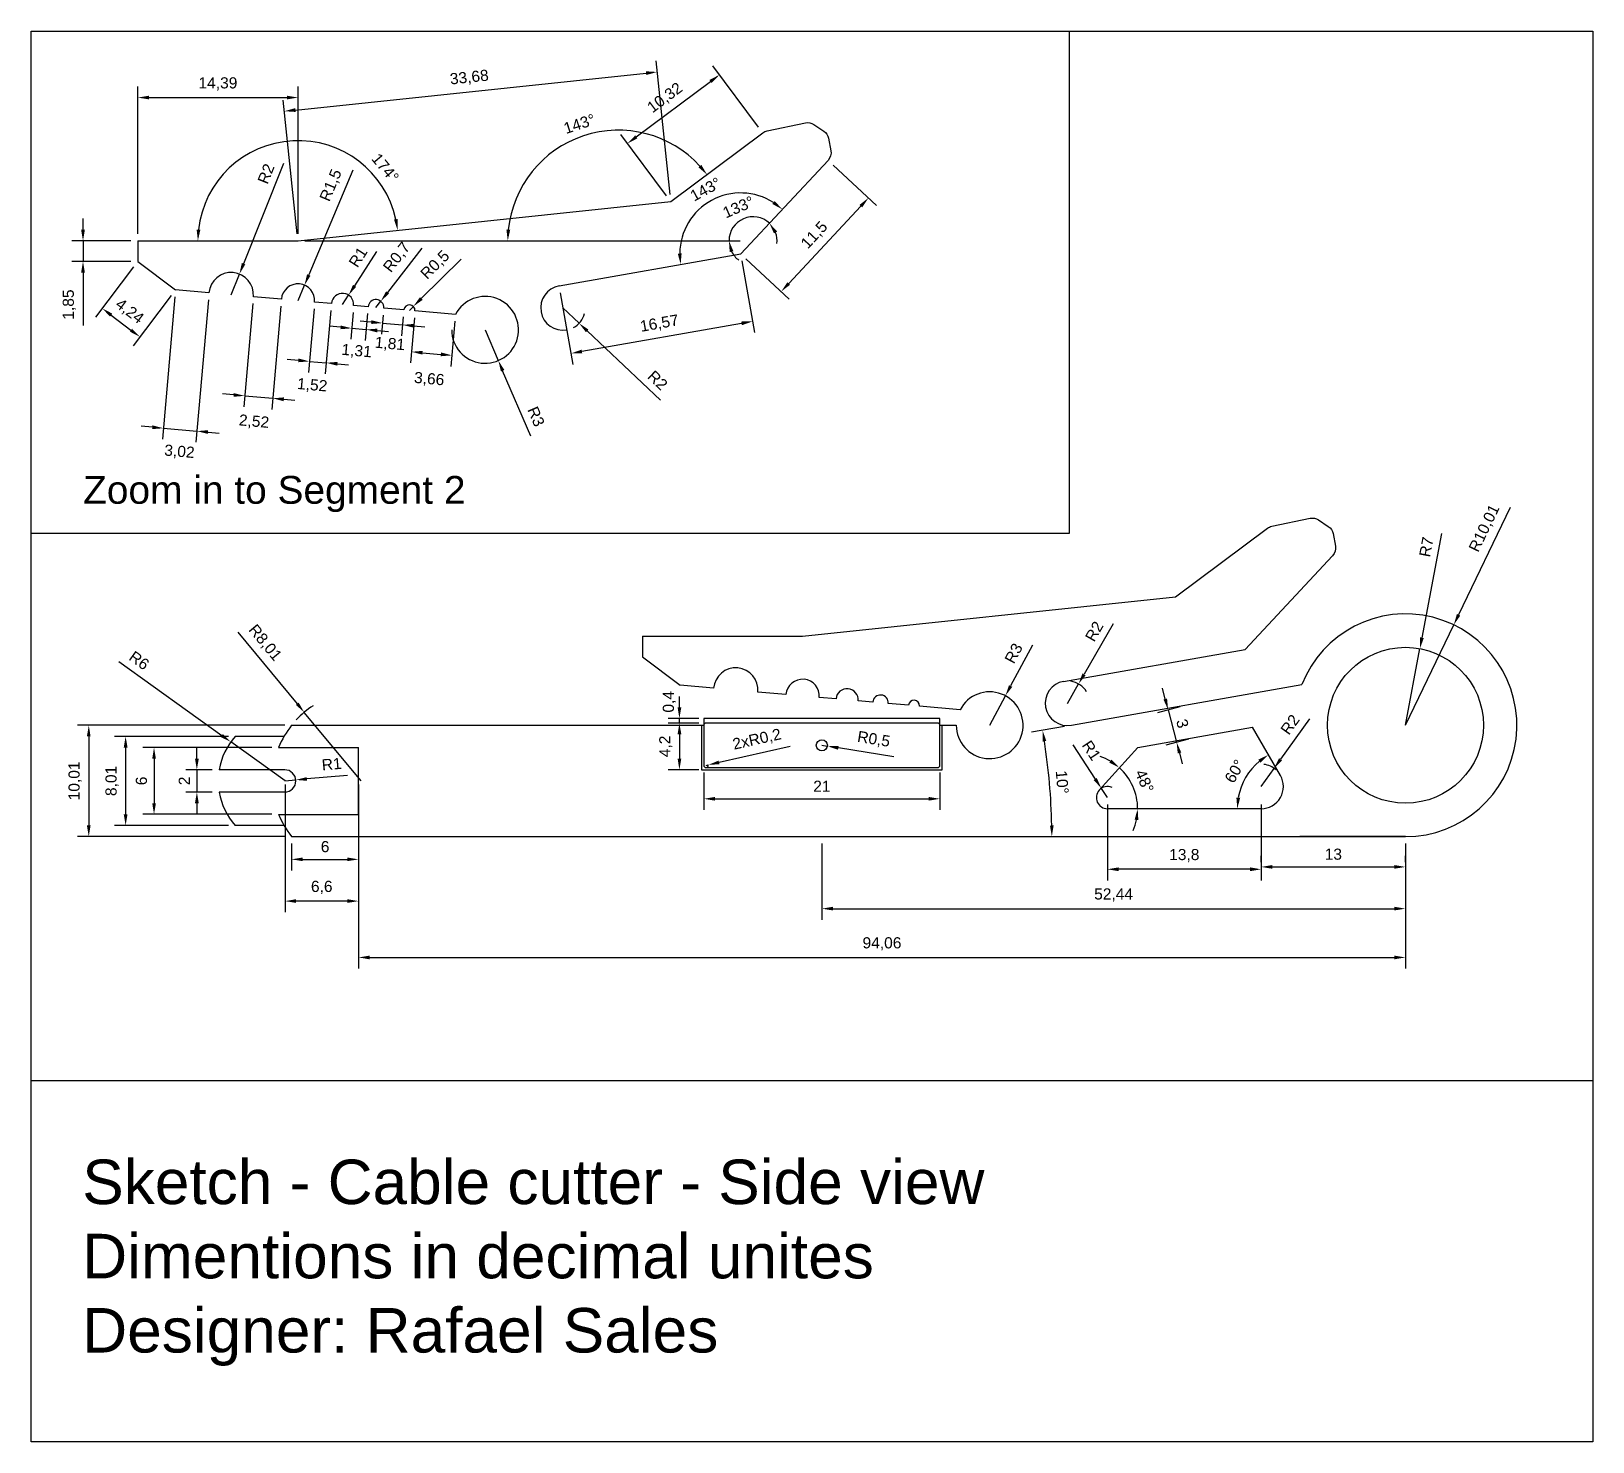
# Model space of a CAD drawing. Header units: millimetres. Extents: x 2155 to 2295, y 1443 to 1570.
import ezdxf

# ---------------------------------------------------------------- set-up
doc = ezdxf.new("R2010")
doc.units = ezdxf.units.MM
doc.layers.add('Dim', color=150, linetype='Continuous')
doc.styles.get("Standard").update_dxf_attribs({"font": 'arial.ttf'})
doc.dimstyles.new('ISO-25', dxfattribs={"dimtxt": 1, "dimasz": 1, "dimexe": 1, "dimexo": 0.625, "dimtad": 1, "dimtxsty": 'Standard', "dimcen": 1, "dimadec": 0, "dimazin": 0, "dimtfac": 1, "dimtmove": 0, "dimatfit": 3, "dimfxl": 1, "dimarcsym": 0})

msp = doc.modelspace()

# ---------------------------------------------------------------- texts
at = {"layer": 'Dim', "attachment_point": 1}
for s, width, heights, insert, char_height in [('Zoom in to Segment 2', 40.53746, [0], (2159.498, 1530.053), 2.5), ('Sketch - Cable cutter - Side view\\PDimentions in decimal unites\\PDesigner: Rafael Sales', 122.68695, [20.548], (2159.423, 1468.623), 4)]:
    msp.add_mtext_dynamic_manual_height_columns(s, width=width, gutter_width=12.5, heights=heights, dxfattribs=dict(at, insert=insert, char_height=char_height))

# ---------------------------------------------------------------- blocks, each defined once
blk = doc.blocks.new('*D1')
at = {"layer": 'Defpoints', "color": 0, "transparency": 16777216}
for p in [(2279.6, 1514.54), (2278.3, 1507.65)]:
    blk.add_point(p, dxfattribs=at)
at = {"layer": 'Dim', "color": 0, "lineweight": -2, "transparency": 16777216}
for p, q in [((2281.54, 1524.87), (2279.78, 1515.52)), ((2278.3, 1507.65), (2279.6, 1514.54))]:
    blk.add_line(p, q, dxfattribs=at)
at = {"layer": 'Dim', "color": 0, "transparency": 16777216}
blk.add_solid([(2279.62, 1515.55), (2279.95, 1515.49), (2279.6, 1514.54)], dxfattribs=at)
at = {"layer": 'Dim', "color": 0, "transparency": 16777216, "insert": (2280.17, 1523.67), "char_height": 1, "attachment_point": 5, "rotation": 79.3446}
blk.add_mtext('R7', dxfattribs=at)
blk = doc.blocks.new('*D2')
at = {"layer": 'Defpoints', "color": 0, "transparency": 16777216}
for p in [(2282.64, 1516.67), (2278.3, 1507.65)]:
    blk.add_point(p, dxfattribs=at)
at = {"layer": 'Dim', "color": 0, "lineweight": -2, "transparency": 16777216}
for p, q in [((2287.71, 1527.23), (2283.07, 1517.57)), ((2278.3, 1507.65), (2282.64, 1516.67))]:
    blk.add_line(p, q, dxfattribs=at)
at = {"layer": 'Dim', "color": 0, "transparency": 16777216}
blk.add_solid([(2282.92, 1517.65), (2283.22, 1517.5), (2282.64, 1516.67)], dxfattribs=at)
at = {"layer": 'Dim', "color": 0, "transparency": 16777216, "insert": (2285.44, 1525.33), "char_height": 1, "attachment_point": 5, "rotation": 64.3325}
blk.add_mtext('R10,01', dxfattribs=at)
blk = doc.blocks.new('*D3')
at = {"layer": 'Defpoints', "color": 0, "transparency": 16777216}
for p in [(2242.36, 1510.3), (2240.95, 1507.65)]:
    blk.add_point(p, dxfattribs=at)
at = {"layer": 'Dim', "color": 0, "lineweight": -2, "transparency": 16777216}
for p, q in [((2244.78, 1514.85), (2242.83, 1511.18)), ((2240.95, 1507.65), (2242.36, 1510.3))]:
    blk.add_line(p, q, dxfattribs=at)
at = {"layer": 'Dim', "color": 0, "transparency": 16777216}
blk.add_solid([(2242.68, 1511.26), (2242.98, 1511.11), (2242.36, 1510.3)], dxfattribs=at)
at = {"layer": 'Dim', "color": 0, "transparency": 16777216, "insert": (2243.1, 1514.12), "char_height": 1, "attachment_point": 5, "rotation": 61.9548}
blk.add_mtext('R3', dxfattribs=at)
blk = doc.blocks.new('*D4')
at = {"layer": 'Defpoints', "color": 0, "transparency": 16777216}
for p in [(2248.93, 1511.36), (2247.94, 1509.62)]:
    blk.add_point(p, dxfattribs=at)
at = {"layer": 'Dim', "color": 0, "lineweight": -2, "transparency": 16777216}
for p, q in [((2252.03, 1516.77), (2249.43, 1512.23)), ((2247.94, 1509.62), (2248.93, 1511.36))]:
    blk.add_line(p, q, dxfattribs=at)
blk.add_arc((2247.94, 1509.62), 2, 31.5806, 82.1071, dxfattribs=at)
at = {"layer": 'Dim', "color": 0, "transparency": 16777216}
blk.add_solid([(2249.28, 1512.31), (2249.57, 1512.15), (2248.93, 1511.36)], dxfattribs=at)
at = {"layer": 'Dim', "color": 0, "transparency": 16777216, "insert": (2250.34, 1516.09), "char_height": 1, "attachment_point": 5, "rotation": 60.2093}
blk.add_mtext('R2', dxfattribs=at)
blk = doc.blocks.new('*D5')
at = {"layer": 'Defpoints', "color": 0, "transparency": 16777216}
for p in [(2266.49, 1503.78), (2265.33, 1502.15)]:
    blk.add_point(p, dxfattribs=at)
at = {"layer": 'Dim', "color": 0, "lineweight": -2, "transparency": 16777216}
for p, q in [((2269.68, 1508.22), (2267.08, 1504.59)), ((2265.33, 1502.15), (2266.49, 1503.78))]:
    blk.add_line(p, q, dxfattribs=at)
blk.add_arc((2265.33, 1502.15), 2, 47.8929, 83.0084, dxfattribs=at)
at = {"layer": 'Dim', "color": 0, "transparency": 16777216}
blk.add_solid([(2266.94, 1504.69), (2267.21, 1504.49), (2266.49, 1503.78)], dxfattribs=at)
at = {"layer": 'Dim', "color": 0, "transparency": 16777216, "insert": (2267.93, 1507.72), "char_height": 1, "attachment_point": 5, "rotation": 54.3798}
blk.add_mtext('R2', dxfattribs=at)
blk = doc.blocks.new('*D6')
at = {"layer": 'Defpoints', "color": 0, "transparency": 16777216}
for p in [(2250.98, 1501.98), (2251.53, 1501.15)]:
    blk.add_point(p, dxfattribs=at)
at = {"layer": 'Dim', "color": 0, "lineweight": -2, "transparency": 16777216}
for p, q in [((2248.41, 1505.89), (2250.43, 1502.82)), ((2251.53, 1501.15), (2250.98, 1501.98))]:
    blk.add_line(p, q, dxfattribs=at)
blk.add_arc((2251.53, 1501.15), 1, 66.0754, 138, dxfattribs=at)
at = {"layer": 'Dim', "color": 0, "transparency": 16777216}
blk.add_solid([(2250.57, 1502.91), (2250.29, 1502.73), (2250.98, 1501.98)], dxfattribs=at)
at = {"layer": 'Dim', "color": 0, "transparency": 16777216, "insert": (2250.09, 1505.39), "char_height": 1, "attachment_point": 5, "rotation": 303.3327}
blk.add_mtext('R1', dxfattribs=at)
blk = doc.blocks.new('*D7')
at = {"layer": 'Defpoints', "color": 0, "transparency": 16777216}
for p in [(2177.61, 1502.65), (2178.61, 1502.74)]:
    blk.add_point(p, dxfattribs=at)
at = {"layer": 'Dim', "color": 0, "lineweight": -2, "transparency": 16777216}
for p, q in [((2177.61, 1502.65), (2178.61, 1502.74)), ((2183.26, 1503.15), (2179.61, 1502.83))]:
    blk.add_line(p, q, dxfattribs=at)
at = {"layer": 'Dim', "color": 0, "transparency": 16777216}
blk.add_solid([(2179.59, 1502.99), (2179.62, 1502.66), (2178.61, 1502.74)], dxfattribs=at)
at = {"layer": 'Dim', "color": 0, "transparency": 16777216, "insert": (2181.83, 1504.16), "char_height": 1, "attachment_point": 5, "rotation": 5.0805}
blk.add_mtext('R1', dxfattribs=at)
blk = doc.blocks.new('*D8')
at = {"layer": 'Defpoints', "color": 0, "transparency": 16777216}
for p in [(2172.77, 1506.15), (2177.65, 1502.65)]:
    blk.add_point(p, dxfattribs=at)
at = {"layer": 'Dim', "color": 0, "lineweight": -2, "transparency": 16777216}
for p, q in [((2162.71, 1513.38), (2171.96, 1506.74)), ((2177.65, 1502.65), (2172.77, 1506.15))]:
    blk.add_line(p, q, dxfattribs=at)
at = {"layer": 'Dim', "color": 0, "transparency": 16777216}
blk.add_solid([(2172.06, 1506.87), (2171.86, 1506.6), (2172.77, 1506.15)], dxfattribs=at)
at = {"layer": 'Dim', "color": 0, "transparency": 16777216, "insert": (2164.54, 1513.47), "char_height": 1, "attachment_point": 5, "rotation": 324.2882}
blk.add_mtext('R6', dxfattribs=at)
blk = doc.blocks.new('*D9')
at = {"layer": 'Defpoints', "color": 0, "transparency": 16777216}
for p in [(2173.17, 1506.65), (2163.32, 1498.65), (2173.17, 1498.65)]:
    blk.add_point(p, dxfattribs=at)
at = {"layer": 'Dim', "color": 0, "lineweight": -2, "transparency": 16777216}
for p, q in [((2172.55, 1506.65), (2162.32, 1506.65)), ((2163.32, 1505.65), (2163.32, 1499.65)), ((2172.55, 1498.65), (2162.32, 1498.65))]:
    blk.add_line(p, q, dxfattribs=at)
at = {"layer": 'Dim', "color": 0, "transparency": 16777216}
for points in [[(2163.15, 1505.65), (2163.49, 1505.65), (2163.32, 1506.65)], [(2163.15, 1499.65), (2163.49, 1499.65), (2163.32, 1498.65)]]:
    blk.add_solid(points, dxfattribs=at)
at = {"layer": 'Dim', "color": 0, "transparency": 16777216, "insert": (2162.1, 1502.65), "char_height": 1, "attachment_point": 5, "rotation": 90}
blk.add_mtext('8,01', dxfattribs=at)
blk = doc.blocks.new('*D10')
at = {"layer": 'Defpoints', "color": 0, "transparency": 16777216}
for p in [(2171.73, 1503.65), (2169.72, 1501.65), (2171.73, 1501.65)]:
    blk.add_point(p, dxfattribs=at)
at = {"layer": 'Dim', "color": 0, "lineweight": -2, "transparency": 16777216}
for p, q in [((2169.72, 1504.65), (2169.72, 1505.65)), ((2171.1, 1503.65), (2168.72, 1503.65)), ((2169.72, 1503.65), (2169.72, 1501.65)), ((2171.1, 1501.65), (2168.72, 1501.65)), ((2169.72, 1500.65), (2169.72, 1499.65))]:
    blk.add_line(p, q, dxfattribs=at)
at = {"layer": 'Dim', "color": 0, "transparency": 16777216}
for points in [[(2169.55, 1504.65), (2169.89, 1504.65), (2169.72, 1503.65)], [(2169.55, 1500.65), (2169.89, 1500.65), (2169.72, 1501.65)]]:
    blk.add_solid(points, dxfattribs=at)
at = {"layer": 'Dim', "color": 0, "transparency": 16777216, "insert": (2168.59, 1502.65), "char_height": 1, "attachment_point": 5, "rotation": 90}
blk.add_mtext('2', dxfattribs=at)
blk = doc.blocks.new('*D11')
at = {"layer": 'Defpoints', "color": 0, "transparency": 16777216}
for p in [(2177.06, 1505.65), (2165.87, 1499.65), (2177.06, 1499.65)]:
    blk.add_point(p, dxfattribs=at)
at = {"layer": 'Dim', "color": 0, "lineweight": -2, "transparency": 16777216}
for p, q in [((2176.44, 1505.65), (2164.87, 1505.65)), ((2165.87, 1504.65), (2165.87, 1500.65)), ((2176.44, 1499.65), (2164.87, 1499.65))]:
    blk.add_line(p, q, dxfattribs=at)
at = {"layer": 'Dim', "color": 0, "transparency": 16777216}
for points in [[(2165.71, 1504.65), (2166.04, 1504.65), (2165.87, 1505.65)], [(2165.71, 1500.65), (2166.04, 1500.65), (2165.87, 1499.65)]]:
    blk.add_solid(points, dxfattribs=at)
at = {"layer": 'Dim', "color": 0, "transparency": 16777216, "insert": (2164.74, 1502.65), "char_height": 1, "attachment_point": 5, "rotation": 90}
blk.add_mtext('6', dxfattribs=at)
blk = doc.blocks.new('*D12')
at = {"layer": 'Defpoints', "color": 0, "transparency": 16777216}
for p in [(2178.23, 1507.65), (2160.01, 1497.65), (2178.23, 1497.65)]:
    blk.add_point(p, dxfattribs=at)
at = {"layer": 'Dim', "color": 0, "lineweight": -2, "transparency": 16777216}
for p, q in [((2177.61, 1507.65), (2159.01, 1507.65)), ((2160.01, 1506.65), (2160.01, 1498.65)), ((2177.61, 1497.65), (2159.01, 1497.65))]:
    blk.add_line(p, q, dxfattribs=at)
at = {"layer": 'Dim', "color": 0, "transparency": 16777216}
for points in [[(2159.84, 1506.65), (2160.17, 1506.65), (2160.01, 1507.65)], [(2159.84, 1498.65), (2160.17, 1498.65), (2160.01, 1497.65)]]:
    blk.add_solid(points, dxfattribs=at)
at = {"layer": 'Dim', "color": 0, "transparency": 16777216, "insert": (2158.78, 1502.65), "char_height": 1, "attachment_point": 5, "rotation": 90}
blk.add_mtext('10,01', dxfattribs=at)
blk = doc.blocks.new('*D13')
at = {"layer": 'Defpoints', "color": 0, "transparency": 16777216}
for p in [(2179.37, 1508.81), (2184.48, 1502.65)]:
    blk.add_point(p, dxfattribs=at)
at = {"layer": 'Dim', "color": 0, "lineweight": -2, "transparency": 16777216}
for p, q in [((2173.39, 1516.03), (2178.74, 1509.58)), ((2184.48, 1502.65), (2179.37, 1508.81))]:
    blk.add_line(p, q, dxfattribs=at)
blk.add_arc((2184.48, 1502.65), 8.01, 122.5049, 136.8446, dxfattribs=at)
at = {"layer": 'Dim', "color": 0, "transparency": 16777216}
blk.add_solid([(2178.86, 1509.69), (2178.61, 1509.48), (2179.37, 1508.81)], dxfattribs=at)
at = {"layer": 'Dim', "color": 0, "transparency": 16777216, "insert": (2175.81, 1515.03), "char_height": 1, "attachment_point": 5, "rotation": 309.662}
blk.add_mtext('R8,01', dxfattribs=at)
blk = doc.blocks.new('*D14')
at = {"layer": 'Defpoints', "color": 0, "transparency": 16777216}
for p in [(2177.64, 1502.94), (2184.24, 1502.94), (2177.64, 1491.85)]:
    blk.add_point(p, dxfattribs=at)
at = {"layer": 'Dim', "color": 0, "lineweight": -2, "transparency": 16777216}
for p, q in [((2177.64, 1502.32), (2177.64, 1490.85)), ((2184.24, 1502.32), (2184.24, 1490.85)), ((2183.24, 1491.85), (2178.64, 1491.85))]:
    blk.add_line(p, q, dxfattribs=at)
at = {"layer": 'Dim', "color": 0, "transparency": 16777216}
for points in [[(2178.64, 1492.02), (2178.64, 1491.69), (2177.64, 1491.85)], [(2183.24, 1492.02), (2183.24, 1491.69), (2184.24, 1491.85)]]:
    blk.add_solid(points, dxfattribs=at)
at = {"layer": 'Dim', "color": 0, "transparency": 16777216, "insert": (2180.94, 1493.08), "char_height": 1, "attachment_point": 5}
blk.add_mtext('6,6', dxfattribs=at)
blk = doc.blocks.new('*D15')
at = {"layer": 'Defpoints', "color": 0, "transparency": 16777216}
for p in [(2178.23, 1497.65), (2184.24, 1497.65), (2184.24, 1495.6)]:
    blk.add_point(p, dxfattribs=at)
at = {"layer": 'Dim', "color": 0, "lineweight": -2, "transparency": 16777216}
for p, q in [((2178.23, 1497.02), (2178.23, 1494.6)), ((2184.24, 1497.02), (2184.24, 1494.6)), ((2179.23, 1495.6), (2183.24, 1495.6))]:
    blk.add_line(p, q, dxfattribs=at)
at = {"layer": 'Dim', "color": 0, "transparency": 16777216}
for points in [[(2179.23, 1495.77), (2179.23, 1495.44), (2178.23, 1495.6)], [(2183.24, 1495.77), (2183.24, 1495.44), (2184.24, 1495.6)]]:
    blk.add_solid(points, dxfattribs=at)
at = {"layer": 'Dim', "color": 0, "transparency": 16777216, "insert": (2181.24, 1496.74), "char_height": 1, "attachment_point": 5}
blk.add_mtext('6', dxfattribs=at)
blk = doc.blocks.new('*D16')
at = {"layer": 'Defpoints', "color": 0, "transparency": 16777216}
for p in [(2184.24, 1497.65), (2278.3, 1497.65), (2278.3, 1486.79)]:
    blk.add_point(p, dxfattribs=at)
at = {"layer": 'Dim', "color": 0, "lineweight": -2, "transparency": 16777216}
for p, q in [((2184.24, 1497.02), (2184.24, 1485.79)), ((2278.3, 1497.02), (2278.3, 1485.79)), ((2185.24, 1486.79), (2277.3, 1486.79))]:
    blk.add_line(p, q, dxfattribs=at)
at = {"layer": 'Dim', "color": 0, "transparency": 16777216}
for points in [[(2185.24, 1486.95), (2185.24, 1486.62), (2184.24, 1486.79)], [(2277.3, 1486.95), (2277.3, 1486.62), (2278.3, 1486.79)]]:
    blk.add_solid(points, dxfattribs=at)
at = {"layer": 'Dim', "color": 0, "transparency": 16777216, "insert": (2231.27, 1488.01), "char_height": 1, "attachment_point": 5}
blk.add_mtext('94,06', dxfattribs=at)
blk = doc.blocks.new('*D17')
at = {"layer": 'Defpoints', "color": 0, "transparency": 16777216}
for p in [(2268.98, 1511.3), (2248.28, 1507.65), (2246.44, 1500.84), (2178.23, 1497.65), (2278.3, 1497.65)]:
    blk.add_point(p, dxfattribs=at)
at = {"layer": 'Dim', "color": 0, "lineweight": -2, "transparency": 16777216}
blk.add_line((2247.67, 1507.54), (2244.71, 1507.02), dxfattribs=at)
blk.add_arc((2191.53, 1497.65), 55, 1.0417, 8.9583, dxfattribs=at)
at = {"layer": 'Dim', "color": 0, "transparency": 16777216}
for points in [[(2245.7, 1506.18), (2246.03, 1506.24), (2245.7, 1507.2)], [(2246.69, 1498.65), (2246.36, 1498.64), (2246.53, 1497.65)]]:
    blk.add_solid(points, dxfattribs=at)
at = {"layer": 'Dim', "color": 0, "transparency": 16777216, "insert": (2247.46, 1502.54), "char_height": 1, "attachment_point": 5, "rotation": 275}
blk.add_mtext('10°', dxfattribs=at)
blk = doc.blocks.new('*D19')
at = {"layer": 'Defpoints', "color": 0, "transparency": 16777216}
for p in [(2254.24, 1505.65), (2250.79, 1501.82), (2254.05, 1501.51), (2251.53, 1500.15), (2265.33, 1500.15)]:
    blk.add_point(p, dxfattribs=at)
at = {"layer": 'Dim', "color": 0, "lineweight": -2, "transparency": 16777216}
for start, end in [(59.5775, 71.1551), (0, 48), (336.8449, 348.4225)]:
    blk.add_arc((2249.28, 1500.15), 4.96, start, end, dxfattribs=at)
at = {"layer": 'Dim', "color": 0, "transparency": 16777216}
for points in [[(2251.89, 1504.56), (2251.69, 1504.29), (2252.6, 1503.83)], [(2253.97, 1499.17), (2254.3, 1499.14), (2254.24, 1500.15)]]:
    blk.add_solid(points, dxfattribs=at)
at = {"layer": 'Dim', "color": 0, "transparency": 16777216, "insert": (2254.85, 1502.63), "char_height": 1, "attachment_point": 5, "rotation": 294}
blk.add_mtext('48°', dxfattribs=at)
blk = doc.blocks.new('*D20')
at = {"layer": 'Defpoints', "color": 0, "transparency": 16777216}
for p in [(2264.56, 1507.47), (2264.5, 1503.75), (2267.06, 1503.15), (2251.53, 1500.15), (2265.33, 1500.15)]:
    blk.add_point(p, dxfattribs=at)
at = {"layer": 'Dim', "color": 0, "lineweight": -2, "transparency": 16777216}
blk.add_arc((2268.8, 1500.15), 5.61, 130.2356, 169.7644, dxfattribs=at)
at = {"layer": 'Dim', "color": 0, "transparency": 16777216}
for points in [[(2265.08, 1504.56), (2265.27, 1504.29), (2265.99, 1505)], [(2263.45, 1501.13), (2263.11, 1501.16), (2263.19, 1500.15)]]:
    blk.add_solid(points, dxfattribs=at)
at = {"layer": 'Dim', "color": 0, "transparency": 16777216, "insert": (2262.96, 1503.52), "char_height": 1, "attachment_point": 5, "rotation": 60}
blk.add_mtext('60°', dxfattribs=at)
blk = doc.blocks.new('*D22')
at = {"layer": 'Defpoints', "color": 0, "transparency": 16777216}
for p in [(2251.53, 1501.15), (2265.33, 1501.15), (2251.53, 1494.71)]:
    blk.add_point(p, dxfattribs=at)
at = {"layer": 'Dim', "color": 0, "lineweight": -2, "transparency": 16777216}
for p, q in [((2251.53, 1500.52), (2251.53, 1493.71)), ((2265.33, 1500.52), (2265.33, 1493.71)), ((2264.33, 1494.71), (2252.53, 1494.71))]:
    blk.add_line(p, q, dxfattribs=at)
at = {"layer": 'Dim', "color": 0, "transparency": 16777216}
for points in [[(2252.53, 1494.88), (2252.53, 1494.54), (2251.53, 1494.71)], [(2264.33, 1494.88), (2264.33, 1494.54), (2265.33, 1494.71)]]:
    blk.add_solid(points, dxfattribs=at)
at = {"layer": 'Dim', "color": 0, "transparency": 16777216, "insert": (2258.43, 1495.94), "char_height": 1, "attachment_point": 5}
blk.add_mtext('13,8', dxfattribs=at)
blk = doc.blocks.new('*D23')
at = {"layer": 'Defpoints', "color": 0, "transparency": 16777216}
for p in [(2258.63, 1509.48), (2257.74, 1506.13), (2259.4, 1506.56)]:
    blk.add_point(p, dxfattribs=at)
at = {"layer": 'Dim', "color": 0, "lineweight": -2, "transparency": 16777216}
for p, q in [((2256.72, 1510.01), (2256.47, 1510.97)), ((2258.03, 1509.32), (2256.01, 1508.78)), ((2256.98, 1509.04), (2257.74, 1506.13)), ((2258.8, 1506.4), (2256.78, 1505.87)), ((2258, 1505.16), (2258.25, 1504.19))]:
    blk.add_line(p, q, dxfattribs=at)
at = {"layer": 'Dim', "color": 0, "transparency": 16777216}
for points in [[(2256.88, 1510.05), (2256.56, 1509.96), (2256.98, 1509.04)], [(2258.16, 1505.2), (2257.84, 1505.12), (2257.74, 1506.13)]]:
    blk.add_solid(points, dxfattribs=at)
at = {"layer": 'Dim', "color": 0, "transparency": 16777216, "insert": (2258.26, 1507.8), "char_height": 1, "attachment_point": 5, "rotation": 284.7779}
blk.add_mtext('3', dxfattribs=at)
blk = doc.blocks.new('*D24')
at = {"layer": 'Defpoints', "color": 0, "transparency": 16777216}
for p in [(2215.26, 1504.05), (2236.47, 1504.05), (2236.47, 1501.04)]:
    blk.add_point(p, dxfattribs=at)
at = {"layer": 'Dim', "color": 0, "lineweight": -2, "transparency": 16777216}
for p, q in [((2215.26, 1503.42), (2215.26, 1500.04)), ((2236.47, 1503.42), (2236.47, 1500.04)), ((2216.26, 1501.04), (2235.47, 1501.04))]:
    blk.add_line(p, q, dxfattribs=at)
at = {"layer": 'Dim', "color": 0, "transparency": 16777216}
for points in [[(2216.26, 1501.21), (2216.26, 1500.88), (2215.26, 1501.04)], [(2235.47, 1501.21), (2235.47, 1500.88), (2236.47, 1501.04)]]:
    blk.add_solid(points, dxfattribs=at)
at = {"layer": 'Dim', "color": 0, "transparency": 16777216, "insert": (2225.87, 1502.17), "char_height": 1, "attachment_point": 5}
blk.add_mtext('21', dxfattribs=at)
blk = doc.blocks.new('*D25')
at = {"layer": 'Defpoints', "color": 0, "transparency": 16777216}
for p in [(2225.87, 1497.65), (2278.3, 1497.65), (2278.3, 1491.17)]:
    blk.add_point(p, dxfattribs=at)
at = {"layer": 'Dim', "color": 0, "lineweight": -2, "transparency": 16777216}
for p, q in [((2225.87, 1497.02), (2225.87, 1490.17)), ((2278.3, 1497.02), (2278.3, 1490.17)), ((2226.87, 1491.17), (2277.3, 1491.17))]:
    blk.add_line(p, q, dxfattribs=at)
at = {"layer": 'Dim', "color": 0, "transparency": 16777216}
for points in [[(2226.87, 1491.34), (2226.87, 1491.01), (2225.87, 1491.17)], [(2277.3, 1491.34), (2277.3, 1491.01), (2278.3, 1491.17)]]:
    blk.add_solid(points, dxfattribs=at)
at = {"layer": 'Dim', "color": 0, "transparency": 16777216, "insert": (2252.08, 1492.4), "char_height": 1, "attachment_point": 5}
blk.add_mtext('52,44', dxfattribs=at)
blk = doc.blocks.new('*D26')
at = {"layer": 'Defpoints', "color": 0, "transparency": 16777216}
for p in [(2265.33, 1494.71), (2278.3, 1494.92), (2278.3, 1494.71)]:
    blk.add_point(p, dxfattribs=at)
at = {"layer": 'Dim', "color": 0, "lineweight": -2, "transparency": 16777216}
for p, q in [((2265.33, 1495.34), (2265.33, 1495.92)), ((2278.3, 1495.34), (2278.3, 1495.92)), ((2266.33, 1494.92), (2277.3, 1494.92))]:
    blk.add_line(p, q, dxfattribs=at)
at = {"layer": 'Dim', "color": 0, "transparency": 16777216}
for points in [[(2266.33, 1495.09), (2266.33, 1494.76), (2265.33, 1494.92)], [(2277.3, 1495.09), (2277.3, 1494.76), (2278.3, 1494.92)]]:
    blk.add_solid(points, dxfattribs=at)
at = {"layer": 'Dim', "color": 0, "transparency": 16777216, "insert": (2271.82, 1496.06), "char_height": 1, "attachment_point": 5}
blk.add_mtext('13', dxfattribs=at)
blk = doc.blocks.new('*D27')
at = {"layer": 'Defpoints', "color": 0, "transparency": 16777216}
for p in [(2215.46, 1507.85), (2213.07, 1503.65), (2215.46, 1503.65)]:
    blk.add_point(p, dxfattribs=at)
at = {"layer": 'Dim', "color": 0, "lineweight": -2, "transparency": 16777216}
for p, q in [((2214.83, 1507.85), (2212.07, 1507.85)), ((2213.07, 1506.85), (2213.07, 1504.65)), ((2214.83, 1503.65), (2212.07, 1503.65))]:
    blk.add_line(p, q, dxfattribs=at)
at = {"layer": 'Dim', "color": 0, "transparency": 16777216}
for points in [[(2212.91, 1506.85), (2213.24, 1506.85), (2213.07, 1507.85)], [(2212.91, 1504.65), (2213.24, 1504.65), (2213.07, 1503.65)]]:
    blk.add_solid(points, dxfattribs=at)
at = {"layer": 'Dim', "color": 0, "transparency": 16777216, "insert": (2211.85, 1505.75), "char_height": 1, "attachment_point": 5, "rotation": 90}
blk.add_mtext('4,2', dxfattribs=at)
blk = doc.blocks.new('*D28')
at = {"layer": 'Defpoints', "color": 0, "transparency": 16777216}
for p in [(2213.07, 1508.25), (2215.46, 1508.25), (2215.46, 1507.85)]:
    blk.add_point(p, dxfattribs=at)
at = {"layer": 'Dim', "color": 0, "lineweight": -2, "transparency": 16777216}
for p, q in [((2213.07, 1509.25), (2213.07, 1510.25)), ((2214.83, 1508.25), (2212.07, 1508.25)), ((2213.07, 1507.85), (2213.07, 1508.25)), ((2214.83, 1507.85), (2212.07, 1507.85)), ((2213.07, 1506.85), (2213.07, 1505.85))]:
    blk.add_line(p, q, dxfattribs=at)
at = {"layer": 'Dim', "color": 0, "transparency": 16777216}
for points in [[(2212.91, 1509.25), (2213.24, 1509.25), (2213.07, 1508.25)], [(2212.91, 1506.85), (2213.24, 1506.85), (2213.07, 1507.85)]]:
    blk.add_solid(points, dxfattribs=at)
at = {"layer": 'Dim', "color": 0, "transparency": 16777216, "insert": (2212.17, 1509.76), "char_height": 1, "attachment_point": 5, "rotation": 90}
blk.add_mtext('0,4', dxfattribs=at)
blk = doc.blocks.new('*D29')
at = {"layer": 'Defpoints', "color": 0, "transparency": 16777216}
for p in [(2225.87, 1505.85), (2226.36, 1505.77)]:
    blk.add_point(p, dxfattribs=at)
at = {"layer": 'Dim', "color": 0, "lineweight": -2, "transparency": 16777216}
for p, q in [((2225.87, 1505.85), (2226.36, 1505.77)), ((2232.32, 1504.81), (2227.35, 1505.61))]:
    blk.add_line(p, q, dxfattribs=at)
at = {"layer": 'Dim', "color": 0, "transparency": 16777216}
blk.add_solid([(2227.37, 1505.78), (2227.32, 1505.45), (2226.36, 1505.77)], dxfattribs=at)
at = {"layer": 'Dim', "color": 0, "transparency": 16777216, "insert": (2230.52, 1506.34), "char_height": 1, "attachment_point": 5, "rotation": 350.8528}
blk.add_mtext('R0,5', dxfattribs=at)
blk = doc.blocks.new('*D30')
at = {"layer": 'Defpoints', "color": 0, "transparency": 16777216}
for p in [(2215.46, 1504.05), (2215.65, 1504.09)]:
    blk.add_point(p, dxfattribs=at)
at = {"layer": 'Dim', "color": 0, "lineweight": -2, "transparency": 16777216}
for p, q in [((2223.03, 1505.74), (2216.63, 1504.31)), ((2215.46, 1504.05), (2215.65, 1504.09))]:
    blk.add_line(p, q, dxfattribs=at)
blk.add_arc((2215.46, 1504.05), 0.2, 270, 12.5865, dxfattribs=at)
at = {"layer": 'Dim', "color": 0, "transparency": 16777216}
blk.add_solid([(2216.59, 1504.47), (2216.67, 1504.15), (2215.65, 1504.09)], dxfattribs=at)
at = {"layer": 'Dim', "color": 0, "transparency": 16777216, "insert": (2220.05, 1506.33), "char_height": 1, "attachment_point": 5, "rotation": 12.5865}
blk.add_mtext('2xR0,2', dxfattribs=at)
blk = doc.blocks.new('*D31')
at = {"layer": 'Defpoints', "color": 0, "transparency": 16777216}
for p in [(2195.62, 1543.18), (2196.8, 1540.42)]:
    blk.add_point(p, dxfattribs=at)
at = {"layer": 'Dim', "color": 0, "lineweight": -2, "transparency": 16777216}
for p, q in [((2195.62, 1543.18), (2196.8, 1540.42)), ((2199.71, 1533.63), (2197.19, 1539.5))]:
    blk.add_line(p, q, dxfattribs=at)
at = {"layer": 'Dim', "color": 0, "transparency": 16777216}
blk.add_solid([(2197.35, 1539.57), (2197.04, 1539.44), (2196.8, 1540.42)], dxfattribs=at)
at = {"layer": 'Dim', "color": 0, "transparency": 16777216, "insert": (2200.19, 1535.39), "char_height": 1, "attachment_point": 5, "rotation": 293.2104}
blk.add_mtext('R3', dxfattribs=at)
blk = doc.blocks.new('*D32')
at = {"layer": 'Defpoints', "color": 0, "transparency": 16777216}
for p in [(2202.61, 1545.15), (2204.06, 1543.77)]:
    blk.add_point(p, dxfattribs=at)
at = {"layer": 'Dim', "color": 0, "lineweight": -2, "transparency": 16777216}
for p, q in [((2202.61, 1545.15), (2204.06, 1543.77)), ((2211.38, 1536.85), (2204.79, 1543.09))]:
    blk.add_line(p, q, dxfattribs=at)
blk.add_arc((2202.61, 1545.15), 2, 297.8929, 345.2057, dxfattribs=at)
at = {"layer": 'Dim', "color": 0, "transparency": 16777216}
blk.add_solid([(2204.9, 1543.21), (2204.67, 1542.97), (2204.06, 1543.77)], dxfattribs=at)
at = {"layer": 'Dim', "color": 0, "transparency": 16777216, "insert": (2211.12, 1538.65), "char_height": 1, "attachment_point": 5, "rotation": 316.577}
blk.add_mtext('R2', dxfattribs=at)
blk = doc.blocks.new('*D33')
at = {"layer": 'Defpoints', "color": 0, "transparency": 16777216}
for p in [(2188.81, 1544.93), (2189.17, 1545.29)]:
    blk.add_point(p, dxfattribs=at)
at = {"layer": 'Dim', "color": 0, "lineweight": -2, "transparency": 16777216}
for p, q in [((2193.46, 1549.53), (2189.88, 1545.99)), ((2188.81, 1544.93), (2189.17, 1545.29))]:
    blk.add_line(p, q, dxfattribs=at)
at = {"layer": 'Dim', "color": 0, "transparency": 16777216}
blk.add_solid([(2189.76, 1546.11), (2190, 1545.87), (2189.17, 1545.29)], dxfattribs=at)
at = {"layer": 'Dim', "color": 0, "transparency": 16777216, "insert": (2191.16, 1548.98), "char_height": 1, "attachment_point": 5, "rotation": 44.7015}
blk.add_mtext('R0,5', dxfattribs=at)
blk = doc.blocks.new('*D34')
at = {"layer": 'Defpoints', "color": 0, "transparency": 16777216}
for p in [(2185.81, 1545.2), (2186.24, 1545.75)]:
    blk.add_point(p, dxfattribs=at)
at = {"layer": 'Dim', "color": 0, "lineweight": -2, "transparency": 16777216}
for p, q in [((2189.94, 1550.51), (2186.85, 1546.54)), ((2185.81, 1545.2), (2186.24, 1545.75))]:
    blk.add_line(p, q, dxfattribs=at)
at = {"layer": 'Dim', "color": 0, "transparency": 16777216}
blk.add_solid([(2186.72, 1546.64), (2186.99, 1546.44), (2186.24, 1545.75)], dxfattribs=at)
at = {"layer": 'Dim', "color": 0, "transparency": 16777216, "insert": (2187.73, 1549.67), "char_height": 1, "attachment_point": 5, "rotation": 52.1776}
blk.add_mtext('R0,7', dxfattribs=at)
blk = doc.blocks.new('*D35')
at = {"layer": 'Defpoints', "color": 0, "transparency": 16777216}
for p in [(2183.35, 1546.3), (2182.81, 1545.46)]:
    blk.add_point(p, dxfattribs=at)
at = {"layer": 'Dim', "color": 0, "lineweight": -2, "transparency": 16777216}
for p, q in [((2185.87, 1550.23), (2183.89, 1547.14)), ((2182.81, 1545.46), (2183.35, 1546.3))]:
    blk.add_line(p, q, dxfattribs=at)
at = {"layer": 'Dim', "color": 0, "transparency": 16777216}
blk.add_solid([(2183.75, 1547.23), (2184.03, 1547.05), (2183.35, 1546.3)], dxfattribs=at)
at = {"layer": 'Dim', "color": 0, "transparency": 16777216, "insert": (2184.2, 1549.72), "char_height": 1, "attachment_point": 5, "rotation": 57.3249}
blk.add_mtext('R1', dxfattribs=at)
blk = doc.blocks.new('*D36')
at = {"layer": 'Defpoints', "color": 0, "transparency": 16777216}
for p in [(2179.39, 1547.19), (2178.81, 1545.81)]:
    blk.add_point(p, dxfattribs=at)
at = {"layer": 'Dim', "color": 0, "lineweight": -2, "transparency": 16777216}
for p, q in [((2183.72, 1557.53), (2179.77, 1548.12)), ((2178.81, 1545.81), (2179.39, 1547.19))]:
    blk.add_line(p, q, dxfattribs=at)
at = {"layer": 'Dim', "color": 0, "transparency": 16777216}
blk.add_solid([(2179.62, 1548.18), (2179.93, 1548.05), (2179.39, 1547.19)], dxfattribs=at)
at = {"layer": 'Dim', "color": 0, "transparency": 16777216, "insert": (2181.81, 1556.15), "char_height": 1, "attachment_point": 5, "rotation": 67.276}
blk.add_mtext('R1,5', dxfattribs=at)
blk = doc.blocks.new('*D37')
at = {"layer": 'Defpoints', "color": 0, "transparency": 16777216}
for p in [(2173.54, 1548.19), (2172.8, 1546.34)]:
    blk.add_point(p, dxfattribs=at)
at = {"layer": 'Dim', "color": 0, "lineweight": -2, "transparency": 16777216}
for p, q in [((2177.5, 1558.12), (2173.91, 1549.12)), ((2172.8, 1546.34), (2173.54, 1548.19))]:
    blk.add_line(p, q, dxfattribs=at)
at = {"layer": 'Dim', "color": 0, "transparency": 16777216}
blk.add_solid([(2173.76, 1549.19), (2174.07, 1549.06), (2173.54, 1548.19)], dxfattribs=at)
at = {"layer": 'Dim', "color": 0, "transparency": 16777216, "insert": (2175.93, 1557.21), "char_height": 1, "attachment_point": 5, "rotation": 68.2486}
blk.add_mtext('R2', dxfattribs=at)
blk = doc.blocks.new('*D38')
at = {"layer": 'Defpoints', "color": 0, "transparency": 16777216}
for p in [(2178.81, 1564.05), (2164.42, 1551.18), (2178.81, 1551.18)]:
    blk.add_point(p, dxfattribs=at)
at = {"layer": 'Dim', "color": 0, "lineweight": -2, "transparency": 16777216}
for p, q in [((2164.42, 1551.81), (2164.42, 1565.05)), ((2178.81, 1551.81), (2178.81, 1565.05)), ((2165.42, 1564.05), (2177.81, 1564.05))]:
    blk.add_line(p, q, dxfattribs=at)
at = {"layer": 'Dim', "color": 0, "transparency": 16777216}
for points in [[(2165.42, 1564.22), (2165.42, 1563.89), (2164.42, 1564.05)], [(2177.81, 1564.22), (2177.81, 1563.89), (2178.81, 1564.05)]]:
    blk.add_solid(points, dxfattribs=at)
at = {"layer": 'Dim', "color": 0, "transparency": 16777216, "insert": (2171.61, 1565.28), "char_height": 1, "attachment_point": 5}
blk.add_mtext('14,39', dxfattribs=at)
blk = doc.blocks.new('*D39')
at = {"layer": 'Defpoints', "color": 0, "transparency": 16777216}
for p in [(2211.07, 1566.35), (2212.3, 1554.7), (2178.81, 1551.18)]:
    blk.add_point(p, dxfattribs=at)
at = {"layer": 'Dim', "color": 0, "lineweight": -2, "transparency": 16777216}
for p, q in [((2212.23, 1555.33), (2210.97, 1567.34)), ((2178.58, 1562.93), (2210.08, 1566.24)), ((2178.74, 1551.81), (2177.48, 1563.82))]:
    blk.add_line(p, q, dxfattribs=at)
at = {"layer": 'Dim', "color": 0, "transparency": 16777216}
for points in [[(2210.06, 1566.41), (2210.1, 1566.08), (2211.07, 1566.35)], [(2178.56, 1563.1), (2178.59, 1562.76), (2177.58, 1562.83)]]:
    blk.add_solid(points, dxfattribs=at)
at = {"layer": 'Dim', "color": 0, "transparency": 16777216, "insert": (2194.2, 1565.81), "char_height": 1, "attachment_point": 5, "rotation": 6}
blk.add_mtext('33,68', dxfattribs=at)
blk = doc.blocks.new('*D40')
at = {"layer": 'Defpoints', "color": 0, "transparency": 16777216}
for p in [(2216.67, 1566.1), (2220.57, 1560.88), (2212.3, 1554.7)]:
    blk.add_point(p, dxfattribs=at)
at = {"layer": 'Dim', "color": 0, "lineweight": -2, "transparency": 16777216}
for p, q in [((2220.19, 1561.38), (2216.07, 1566.9)), ((2209.2, 1560.52), (2215.87, 1565.5)), ((2211.92, 1555.21), (2207.8, 1560.72))]:
    blk.add_line(p, q, dxfattribs=at)
at = {"layer": 'Dim', "color": 0, "transparency": 16777216}
for points in [[(2215.77, 1565.63), (2215.97, 1565.36), (2216.67, 1566.1)], [(2209.1, 1560.65), (2209.3, 1560.39), (2208.4, 1559.92)]]:
    blk.add_solid(points, dxfattribs=at)
at = {"layer": 'Dim', "color": 0, "transparency": 16777216, "insert": (2211.8, 1563.99), "char_height": 1, "attachment_point": 5, "rotation": 36.76}
blk.add_mtext('10,32', dxfattribs=at)
blk = doc.blocks.new('*D41')
at = {"layer": 'Defpoints', "color": 0, "transparency": 16777216}
for p in [(2218.58, 1550), (2202.26, 1547.12), (2203.33, 1541.06)]:
    blk.add_point(p, dxfattribs=at)
at = {"layer": 'Dim', "color": 0, "lineweight": -2, "transparency": 16777216}
for p, q in [((2218.69, 1549.38), (2219.82, 1542.95)), ((2202.37, 1546.51), (2203.5, 1540.07)), ((2218.66, 1543.76), (2204.31, 1541.23))]:
    blk.add_line(p, q, dxfattribs=at)
at = {"layer": 'Dim', "color": 0, "transparency": 16777216}
for points in [[(2218.63, 1543.93), (2218.69, 1543.6), (2219.65, 1543.94)], [(2204.28, 1541.4), (2204.34, 1541.07), (2203.33, 1541.06)]]:
    blk.add_solid(points, dxfattribs=at)
at = {"layer": 'Dim', "color": 0, "transparency": 16777216, "insert": (2211.28, 1543.7), "char_height": 1, "attachment_point": 5, "rotation": 10}
blk.add_mtext('16,57', dxfattribs=at)
blk = doc.blocks.new('*D42')
at = {"layer": 'Defpoints', "color": 0, "transparency": 16777216}
for p in [(2226.42, 1558.41), (2230.05, 1555.03), (2218.58, 1550)]:
    blk.add_point(p, dxfattribs=at)
at = {"layer": 'Dim', "color": 0, "lineweight": -2, "transparency": 16777216}
for p, q in [((2226.88, 1557.98), (2230.78, 1554.35)), ((2222.89, 1547.35), (2229.37, 1554.3)), ((2219.04, 1549.57), (2222.94, 1545.93))]:
    blk.add_line(p, q, dxfattribs=at)
at = {"layer": 'Dim', "color": 0, "transparency": 16777216}
for points in [[(2229.25, 1554.41), (2229.49, 1554.18), (2230.05, 1555.03)], [(2222.77, 1547.46), (2223.01, 1547.23), (2222.21, 1546.62)]]:
    blk.add_solid(points, dxfattribs=at)
at = {"layer": 'Dim', "color": 0, "transparency": 16777216, "insert": (2225.23, 1551.66), "char_height": 1, "attachment_point": 5, "rotation": 47}
blk.add_mtext('11,5', dxfattribs=at)
blk = doc.blocks.new('*D43')
at = {"layer": 'Defpoints', "color": 0, "transparency": 16777216}
for p in [(2164.42, 1551.18), (2159.49, 1549.33), (2164.42, 1549.33)]:
    blk.add_point(p, dxfattribs=at)
at = {"layer": 'Dim', "color": 0, "lineweight": -2, "transparency": 16777216}
for p, q in [((2159.49, 1552.18), (2159.49, 1553.18)), ((2163.79, 1551.18), (2158.49, 1551.18)), ((2159.49, 1551.18), (2159.49, 1549.33)), ((2163.79, 1549.33), (2158.49, 1549.33)), ((2159.49, 1548.33), (2159.49, 1543.57))]:
    blk.add_line(p, q, dxfattribs=at)
at = {"layer": 'Dim', "color": 0, "transparency": 16777216}
for points in [[(2159.32, 1552.18), (2159.66, 1552.18), (2159.49, 1551.18)], [(2159.32, 1548.33), (2159.66, 1548.33), (2159.49, 1549.33)]]:
    blk.add_solid(points, dxfattribs=at)
at = {"layer": 'Dim', "color": 0, "transparency": 16777216, "insert": (2158.26, 1545.45), "char_height": 1, "attachment_point": 5, "rotation": 90}
blk.add_mtext('1,85', dxfattribs=at)
blk = doc.blocks.new('*D44')
at = {"layer": 'Defpoints', "color": 0, "transparency": 16777216}
for p in [(2164.42, 1549.33), (2167.8, 1546.77), (2164.6, 1542.55)]:
    blk.add_point(p, dxfattribs=at)
at = {"layer": 'Dim', "color": 0, "lineweight": -2, "transparency": 16777216}
for p, q in [((2164.04, 1548.83), (2160.62, 1544.31)), ((2167.42, 1546.28), (2164, 1541.75)), ((2162.02, 1544.5), (2163.8, 1543.15))]:
    blk.add_line(p, q, dxfattribs=at)
at = {"layer": 'Dim', "color": 0, "transparency": 16777216}
for points in [[(2162.12, 1544.64), (2161.92, 1544.37), (2161.22, 1545.11)], [(2163.9, 1543.28), (2163.7, 1543.02), (2164.6, 1542.55)]]:
    blk.add_solid(points, dxfattribs=at)
at = {"layer": 'Dim', "color": 0, "transparency": 16777216, "insert": (2163.65, 1544.81), "char_height": 1, "attachment_point": 5, "rotation": 322.8834}
blk.add_mtext('4,24', dxfattribs=at)
blk = doc.blocks.new('*D45')
at = {"layer": 'Defpoints', "color": 0, "transparency": 16777216}
for p in [(2167.8, 1546.77), (2170.81, 1546.51), (2169.72, 1534.08)]:
    blk.add_point(p, dxfattribs=at)
at = {"layer": 'Dim', "color": 0, "lineweight": -2, "transparency": 16777216}
for p, q in [((2167.74, 1546.15), (2166.62, 1533.35)), ((2170.75, 1545.89), (2169.63, 1533.08)), ((2165.72, 1534.43), (2164.72, 1534.52)), ((2166.71, 1534.34), (2169.72, 1534.08)), ((2170.72, 1533.99), (2171.71, 1533.91))]:
    blk.add_line(p, q, dxfattribs=at)
at = {"layer": 'Dim', "color": 0, "transparency": 16777216}
for points in [[(2165.73, 1534.6), (2165.7, 1534.26), (2166.71, 1534.34)], [(2170.73, 1534.16), (2170.7, 1533.83), (2169.72, 1534.08)]]:
    blk.add_solid(points, dxfattribs=at)
at = {"layer": 'Dim', "color": 0, "transparency": 16777216, "insert": (2168.15, 1532.18), "char_height": 1, "attachment_point": 5, "rotation": 355}
blk.add_mtext('3,02', dxfattribs=at)
blk = doc.blocks.new('*D46')
at = {"layer": 'Defpoints', "color": 0, "transparency": 16777216}
for p in [(2174.8, 1546.16), (2177.31, 1545.94), (2176.53, 1537.03)]:
    blk.add_point(p, dxfattribs=at)
at = {"layer": 'Dim', "color": 0, "lineweight": -2, "transparency": 16777216}
for p, q in [((2174.74, 1545.54), (2173.93, 1536.25)), ((2177.26, 1545.32), (2176.44, 1536.03)), ((2173.02, 1537.33), (2172.02, 1537.42)), ((2174.02, 1537.25), (2176.53, 1537.03)), ((2177.53, 1536.94), (2178.52, 1536.85))]:
    blk.add_line(p, q, dxfattribs=at)
at = {"layer": 'Dim', "color": 0, "transparency": 16777216}
for points in [[(2173.03, 1537.5), (2173.01, 1537.17), (2174.02, 1537.25)], [(2177.54, 1537.11), (2177.51, 1536.77), (2176.53, 1537.03)]]:
    blk.add_solid(points, dxfattribs=at)
at = {"layer": 'Dim', "color": 0, "transparency": 16777216, "insert": (2174.85, 1534.89), "char_height": 1, "attachment_point": 5, "rotation": 355}
blk.add_mtext('2,52', dxfattribs=at)
blk = doc.blocks.new('*D47')
at = {"layer": 'Defpoints', "color": 0, "transparency": 16777216}
for p in [(2180.3, 1545.68), (2181.81, 1545.55), (2181.35, 1540.22)]:
    blk.add_point(p, dxfattribs=at)
at = {"layer": 'Dim', "color": 0, "lineweight": -2, "transparency": 16777216}
for p, q in [((2180.25, 1545.06), (2179.75, 1539.35)), ((2181.76, 1544.92), (2181.26, 1539.22)), ((2178.84, 1540.44), (2177.84, 1540.52)), ((2179.84, 1540.35), (2181.35, 1540.22)), ((2182.34, 1540.13), (2183.34, 1540.04))]:
    blk.add_line(p, q, dxfattribs=at)
at = {"layer": 'Dim', "color": 0, "transparency": 16777216}
for points in [[(2178.85, 1540.6), (2178.82, 1540.27), (2179.84, 1540.35)], [(2182.36, 1540.3), (2182.33, 1539.96), (2181.35, 1540.22)]]:
    blk.add_solid(points, dxfattribs=at)
at = {"layer": 'Dim', "color": 0, "transparency": 16777216, "insert": (2180.08, 1538.16), "char_height": 1, "attachment_point": 5, "rotation": 355}
blk.add_mtext('1,52', dxfattribs=at)
blk = doc.blocks.new('*D48')
at = {"layer": 'Defpoints', "color": 0, "transparency": 16777216}
for p in [(2183.81, 1545.37), (2185.11, 1545.26), (2184.93, 1543.21)]:
    blk.add_point(p, dxfattribs=at)
at = {"layer": 'Dim', "color": 0, "lineweight": -2, "transparency": 16777216}
for p, q in [((2183.75, 1544.75), (2183.54, 1542.33)), ((2185.06, 1544.64), (2184.85, 1542.21)), ((2182.63, 1543.41), (2181.63, 1543.5)), ((2183.63, 1543.32), (2184.93, 1543.21)), ((2185.93, 1543.12), (2186.93, 1543.03))]:
    blk.add_line(p, q, dxfattribs=at)
at = {"layer": 'Dim', "color": 0, "transparency": 16777216}
for points in [[(2182.64, 1543.57), (2182.62, 1543.24), (2183.63, 1543.32)], [(2185.94, 1543.29), (2185.92, 1542.95), (2184.93, 1543.21)]]:
    blk.add_solid(points, dxfattribs=at)
at = {"layer": 'Dim', "color": 0, "transparency": 16777216, "insert": (2184.07, 1541.23), "char_height": 1, "attachment_point": 5, "rotation": 355}
blk.add_mtext('1,31', dxfattribs=at)
blk = doc.blocks.new('*D49')
at = {"layer": 'Defpoints', "color": 0, "transparency": 16777216}
for p in [(2186.51, 1545.14), (2188.31, 1544.98), (2188.2, 1543.63)]:
    blk.add_point(p, dxfattribs=at)
at = {"layer": 'Dim', "color": 0, "lineweight": -2, "transparency": 16777216}
for p, q in [((2185.39, 1543.87), (2184.4, 1543.96)), ((2186.45, 1544.51), (2186.3, 1542.79)), ((2186.39, 1543.79), (2188.2, 1543.63)), ((2188.26, 1544.36), (2188.11, 1542.63)), ((2189.19, 1543.54), (2190.19, 1543.45))]:
    blk.add_line(p, q, dxfattribs=at)
at = {"layer": 'Dim', "color": 0, "transparency": 16777216}
for points in [[(2185.41, 1544.04), (2185.38, 1543.71), (2186.39, 1543.79)], [(2189.21, 1543.71), (2189.18, 1543.38), (2188.2, 1543.63)]]:
    blk.add_solid(points, dxfattribs=at)
at = {"layer": 'Dim', "color": 0, "transparency": 16777216, "insert": (2187.06, 1541.87), "char_height": 1, "attachment_point": 5, "rotation": 355}
blk.add_mtext('1,81', dxfattribs=at)
blk = doc.blocks.new('*D50')
at = {"layer": 'Defpoints', "color": 0, "transparency": 16777216}
for p in [(2189.31, 1544.89), (2192.96, 1544.57), (2192.64, 1540.89)]:
    blk.add_point(p, dxfattribs=at)
at = {"layer": 'Dim', "color": 0, "lineweight": -2, "transparency": 16777216}
for p, q in [((2189.26, 1544.27), (2188.9, 1540.22)), ((2192.9, 1543.95), (2192.55, 1539.9)), ((2189.99, 1541.13), (2191.64, 1540.98))]:
    blk.add_line(p, q, dxfattribs=at)
at = {"layer": 'Dim', "color": 0, "transparency": 16777216}
for points in [[(2190, 1541.29), (2189.97, 1540.96), (2188.99, 1541.21)], [(2191.65, 1541.15), (2191.63, 1540.81), (2192.64, 1540.89)]]:
    blk.add_solid(points, dxfattribs=at)
at = {"layer": 'Dim', "color": 0, "transparency": 16777216, "insert": (2190.59, 1538.71), "char_height": 1, "attachment_point": 5, "rotation": 355}
blk.add_mtext('3,66', dxfattribs=at)
blk = doc.blocks.new('*D52')
at = {"layer": 'Defpoints', "color": 0, "transparency": 16777216}
for p in [(2208.54, 1561.08), (2220.57, 1560.88), (2212.3, 1554.7), (2164.42, 1551.18), (2178.81, 1551.18)]:
    blk.add_point(p, dxfattribs=at)
at = {"layer": 'Dim', "color": 0, "lineweight": -2, "transparency": 16777216}
blk.add_line((2179.43, 1551.18), (2198.65, 1551.18), dxfattribs=at)
blk.add_arc((2207.59, 1551.18), 9.94, 42.5283, 174.2316, dxfattribs=at)
at = {"layer": 'Dim', "color": 0, "transparency": 16777216}
for points in [[(2215.04, 1558.01), (2214.78, 1557.79), (2215.55, 1557.13)], [(2197.87, 1552.17), (2197.53, 1552.19), (2197.65, 1551.18)]]:
    blk.add_solid(points, dxfattribs=at)
at = {"layer": 'Dim', "color": 0, "transparency": 16777216, "insert": (2204.09, 1561.69), "char_height": 1, "attachment_point": 5, "rotation": 18.38}
blk.add_mtext('143°', dxfattribs=at)
blk = doc.blocks.new('*D53')
at = {"layer": 'Defpoints', "color": 0, "transparency": 16777216}
for p in [(2174.04, 1558.82), (2212.3, 1554.7), (2164.42, 1551.18), (2178.81, 1551.18), (2178.81, 1551.18)]:
    blk.add_point(p, dxfattribs=at)
at = {"layer": 'Dim', "color": 0, "lineweight": -2, "transparency": 16777216}
blk.add_arc((2178.81, 1551.18), 9, 12.3704, 173.6296, dxfattribs=at)
at = {"layer": 'Dim', "color": 0, "transparency": 16777216}
for points in [[(2187.76, 1553.14), (2187.43, 1553.09), (2187.76, 1552.12)], [(2170.03, 1552.17), (2169.7, 1552.19), (2169.81, 1551.18)]]:
    blk.add_solid(points, dxfattribs=at)
at = {"layer": 'Dim', "color": 0, "transparency": 16777216, "insert": (2186.65, 1557.74), "char_height": 1, "attachment_point": 5, "rotation": 309.9093}
blk.add_mtext('174°', dxfattribs=at)
blk = doc.blocks.new('*D54')
at = {"layer": 'Defpoints', "color": 0, "transparency": 16777216}
for p in [(2226.42, 1558.41), (2219.64, 1553.34), (2164.42, 1551.18), (2178.81, 1551.18), (2218.58, 1550)]:
    blk.add_point(p, dxfattribs=at)
at = {"layer": 'Dim', "color": 0, "lineweight": -2, "transparency": 16777216}
blk.add_line((2179.43, 1551.18), (2218.52, 1551.18), dxfattribs=at)
for start, end in [(47, 180), (353.4812, 20.2406), (206.7594, 233.5188)]:
    blk.add_arc((2219.69, 1551.18), 2.16, start, end, dxfattribs=at)
at = {"layer": 'Dim', "color": 0, "transparency": 16777216}
for points in [[(2221.57, 1551.84), (2221.85, 1552.02), (2221.16, 1552.76)], [(2217.59, 1550.17), (2217.92, 1550.25), (2217.52, 1551.18)]]:
    blk.add_solid(points, dxfattribs=at)
at = {"layer": 'Dim', "color": 0, "transparency": 16777216, "insert": (2218.37, 1554.21), "char_height": 1, "attachment_point": 5, "rotation": 23.5}
blk.add_mtext('133°', dxfattribs=at)
blk = doc.blocks.new('*D55')
at = {"layer": 'Defpoints', "color": 0, "transparency": 16777216}
for p in [(2226.42, 1558.41), (2218.13, 1555.46), (2218.58, 1550), (2218.58, 1550), (2202.26, 1547.12)]:
    blk.add_point(p, dxfattribs=at)
at = {"layer": 'Dim', "color": 0, "lineweight": -2, "transparency": 16777216}
blk.add_arc((2218.58, 1550), 5.48, 57.4708, 179.5292, dxfattribs=at)
at = {"layer": 'Dim', "color": 0, "transparency": 16777216}
for points in [[(2221.63, 1554.75), (2221.42, 1554.49), (2222.32, 1554.01)], [(2213.27, 1550.06), (2212.93, 1550.03), (2213.18, 1549.05)]]:
    blk.add_solid(points, dxfattribs=at)
at = {"layer": 'Dim', "color": 0, "transparency": 16777216, "insert": (2215.42, 1555.81), "char_height": 1, "attachment_point": 5, "rotation": 28.5}
blk.add_mtext('143°', dxfattribs=at)

# ---------------------------------------------------------------- dimensions: what is measured, and where the dimension line sits
at = {"layer": 'Dim'}
for p1, p2, distance, picture, middle in [((2178.806, 1551.184), (2212.299, 1554.704), 11.706, '*D39', (2194.201, 1565.805)), ((2212.299, 1554.704), (2220.566, 1560.88), 6.511, '*D40', (2211.802, 1563.991)), ((2218.579, 1549.998), (2226.424, 1558.411), -4.959, '*D42', (2225.232, 1551.658)), ((2164.416, 1551.184), (2164.416, 1549.333), -4.926, '*D43', (2158.265, 1545.452)), ((2164.416, 1549.333), (2167.799, 1546.773), -5.299, '*D44', (2163.65, 1544.806)), ((2218.579, 1549.998), (2202.26, 1547.121), 6.156, '*D41', (2211.276, 1543.704))]:
    dim = msp.add_aligned_dim(p1=p1, p2=p2, distance=distance, dimstyle='ISO-25', dxfattribs=at)
    dim.commit()
    dim.dimension.update_dxf_attribs({"geometry": picture, "text_midpoint": middle})
for base, p1, p2, picture, middle in [((2178.806, 1564.053), (2164.416, 1551.184), (2178.806, 1551.184), '*D38', (2171.611, 1565.279)), ((2251.53, 1494.71), (2265.329, 1501.148), (2251.53, 1501.148), '*D22', (2258.429, 1495.936)), ((2184.239, 1495.603), (2178.235, 1497.646), (2184.239, 1497.646), '*D15', (2181.237, 1496.738))]:
    dim = msp.add_linear_dim(base=base, p1=p1, p2=p2, dimstyle='ISO-25', dxfattribs=at)
    dim.commit()
    dim.dimension.update_dxf_attribs({"geometry": picture, "text_midpoint": middle})
for base, line1, line2, picture, middle in [((2208.537, 1561.075), ((2164.416, 1551.184), (2178.806, 1551.184)), ((2212.299, 1554.704), (2220.566, 1560.88)), '*D52', (2204.095, 1561.692)), ((2219.635, 1553.344), ((2226.424, 1558.411), (2218.579, 1549.998)), ((2164.416, 1551.184), (2178.806, 1551.184)), '*D54', (2218.371, 1554.207)), ((2218.134, 1555.46), ((2202.26, 1547.121), (2218.579, 1549.998)), ((2226.424, 1558.411), (2218.579, 1549.998)), '*D55', (2215.423, 1555.812)), ((2246.441, 1500.844), ((2178.235, 1497.646), (2278.302, 1497.646)), ((2248.284, 1507.652), (2268.984, 1511.302)), '*D17', (2247.456, 1502.538)), ((2264.502, 1503.75), ((2265.329, 1500.147), (2251.53, 1500.147)), ((2267.062, 1503.149), (2264.565, 1507.475)), '*D20', (2262.958, 1503.518)), ((2254.048, 1501.514), ((2265.329, 1500.147), (2251.53, 1500.147)), ((2250.786, 1501.817), (2254.241, 1505.654)), '*D19', (2254.848, 1502.625))]:
    dim = msp.add_angular_dim_2l(base=base, line1=line1, line2=line2, dimstyle='ISO-25', dxfattribs=at)
    dim.commit()
    dim.dimension.update_dxf_attribs({"geometry": picture, "text_midpoint": middle})
dim = msp.add_angular_dim_2l(base=(2174.038, 1558.816), line1=((2164.416, 1551.184), (2178.806, 1551.184)), line2=((2178.806, 1551.184), (2212.299, 1554.704)), dimstyle='ISO-25', override={"dimtmove": 2}, dxfattribs=at)
dim.commit()
dim.dimension.update_dxf_attribs({"geometry": '*D53', "text_midpoint": (2186.645, 1557.741), "dimtype": 162})
for center, mpoint, picture, middle in [((2172.802, 1546.336), (2173.544, 1548.195), '*D37', (2176.974, 1556.791)), ((2178.806, 1545.81), (2179.386, 1547.195), '*D36', (2182.937, 1555.674)), ((2202.608, 1545.15), (2204.061, 1543.774), '*D32', (2210.345, 1537.827)), ((2195.617, 1543.179), (2196.8, 1540.42), '*D31', (2199.15, 1534.942)), ((2278.302, 1507.652), (2282.636, 1516.672), '*D2', (2286.542, 1524.799)), ((2278.302, 1507.652), (2279.597, 1514.536), '*D1', (2281.276, 1523.463)), ((2184.484, 1502.649), (2179.374, 1508.812), '*D13', (2174.865, 1514.251)), ((2247.937, 1509.623), (2248.931, 1511.36), '*D4', (2251.319, 1515.531)), ((2240.947, 1507.652), (2242.358, 1510.302), '*D3', (2244.107, 1513.585)), ((2177.646, 1502.649), (2172.771, 1506.154), '*D8', (2163.876, 1512.548)), ((2265.329, 1502.149), (2266.495, 1503.775), '*D5', (2268.849, 1507.062))]:
    dim = msp.add_radius_dim(center=center, mpoint=mpoint, dimstyle='ISO-25', dxfattribs=at)
    dim.commit()
    dim.dimension.update_dxf_attribs({"geometry": picture, "text_midpoint": middle, "dimtype": 164})
for center, mpoint, picture, middle in [((2182.809, 1545.46), (2183.349, 1546.303), '*D35', (2184.201, 1549.718)), ((2185.811, 1545.198), (2186.24, 1545.751), '*D34', (2187.733, 1549.673)), ((2188.813, 1544.935), (2189.168, 1545.287), '*D33', (2191.162, 1548.984)), ((2225.867, 1505.851), (2226.361, 1505.772), '*D29', (2230.522, 1506.343)), ((2251.53, 1501.148), (2250.98, 1501.984), '*D6', (2250.089, 1505.389)), ((2177.614, 1502.649), (2178.611, 1502.738), '*D7', (2181.833, 1504.155))]:
    dim = msp.add_radius_dim(center=center, mpoint=mpoint, dimstyle='ISO-25', dxfattribs=at)
    dim.commit()
    dim.dimension.update_dxf_attribs({"geometry": picture, "text_midpoint": middle})
for base, p1, p2, angle, picture, middle, dimtype in [((2169.721, 1534.08), (2167.799, 1546.773), (2170.808, 1546.51), 355, '*D45', (2168.147, 1532.176), 161), ((2176.531, 1537.027), (2174.796, 1546.161), (2177.311, 1545.941), 355, '*D46', (2174.852, 1534.888), 161), ((2181.346, 1540.218), (2180.301, 1545.68), (2181.812, 1545.547), 355, '*D47', (2180.081, 1538.158), 161), ((2184.934, 1543.207), (2183.806, 1545.373), (2185.113, 1545.259), 355, '*D48', (2184.072, 1541.229), 161), ((2188.196, 1543.629), (2186.509, 1545.137), (2188.314, 1544.979), 355, '*D49', (2187.062, 1541.866), 161), ((2192.636, 1540.893), (2189.311, 1544.891), (2192.958, 1544.572), 355, '*D50', (2190.593, 1538.709), 161), ((2213.072, 1508.253), (2215.46, 1507.852), (2215.46, 1508.253), 90, '*D28', (2212.17, 1509.762), 160)]:
    dim = msp.add_linear_dim(base=base, p1=p1, p2=p2, angle=angle, dimstyle='ISO-25', override={"dimtmove": 2}, dxfattribs=at)
    dim.commit()
    dim.dimension.update_dxf_attribs({"geometry": picture, "text_midpoint": middle, "dimtype": dimtype})
dim = msp.add_linear_dim(base=(2257.745, 1506.127), p1=(2258.634, 1509.477), p2=(2259.403, 1506.564), angle=284.77785, text='3', dimstyle='ISO-25', override={"dimtmove": 2}, dxfattribs=at)
dim.commit()
dim.dimension.update_dxf_attribs({"geometry": '*D23', "text_midpoint": (2258.258, 1507.8), "dimtype": 161})
for base, p1, p2, picture, middle in [((2160.006, 1497.646), (2178.235, 1507.652), (2178.235, 1497.646), '*D12', (2158.78, 1502.649)), ((2213.072, 1503.65), (2215.46, 1507.852), (2215.46, 1503.65), '*D27', (2211.846, 1505.751)), ((2163.321, 1498.646), (2173.171, 1506.652), (2173.171, 1498.646), '*D9', (2162.095, 1502.649))]:
    dim = msp.add_linear_dim(base=base, p1=p1, p2=p2, angle=90, dimstyle='ISO-25', dxfattribs=at)
    dim.commit()
    dim.dimension.update_dxf_attribs({"geometry": picture, "text_midpoint": middle})
dim = msp.add_radius_dim(center=(2215.46, 1504.05), mpoint=(2215.655, 1504.093), text='2x<>', dimstyle='ISO-25', dxfattribs=at)
dim.commit()
dim.dimension.update_dxf_attribs({"geometry": '*D30', "text_midpoint": (2220.054, 1506.332)})
for base, p1, p2, picture, middle in [((2165.874, 1499.647), (2177.063, 1505.651), (2177.063, 1499.647), '*D11', (2165.874, 1502.649)), ((2169.721, 1501.648), (2171.726, 1503.65), (2171.726, 1501.648), '*D10', (2169.721, 1502.649))]:
    dim = msp.add_linear_dim(base=base, p1=p1, p2=p2, angle=90, dimstyle='ISO-25', dxfattribs=at)
    dim.commit()
    dim.dimension.update_dxf_attribs({"geometry": picture, "text_midpoint": middle, "dimtype": 160})
dim = msp.add_aligned_dim(p1=(2215.259, 1504.05), p2=(2236.474, 1504.05), distance=-3.007, text='21', dimstyle='ISO-25', dxfattribs=at)
dim.commit()
dim.dimension.update_dxf_attribs({"geometry": '*D24', "text_midpoint": (2225.867, 1502.17)})
for base, p1, p2, picture, middle in [((2177.643, 1491.853), (2184.239, 1502.945), (2177.643, 1502.945), '*D14', (2180.941, 1491.853)), ((2278.302, 1486.786), (2184.239, 1497.646), (2278.302, 1497.646), '*D16', (2231.27, 1486.786)), ((2278.3017, 1491.1743), (2225.8666, 1497.6456), (2278.3017, 1497.6456), '*D25', (2252.0841, 1491.1743))]:
    dim = msp.add_linear_dim(base=base, p1=p1, p2=p2, dimstyle='ISO-25', dxfattribs=at)
    dim.commit()
    dim.dimension.update_dxf_attribs({"geometry": picture, "text_midpoint": middle, "dimtype": 160})
dim = msp.add_linear_dim(base=(2278.302, 1494.924), p1=(2265.329, 1494.71), p2=(2278.302, 1494.71), text='13', dimstyle='ISO-25', dxfattribs=at)
dim.commit()
dim.dimension.update_dxf_attribs({"geometry": '*D26', "text_midpoint": (2271.815, 1496.06)})

# ---------------------------------------------------------------- linework, layer by layer
for p, q in [((2178.806, 1551.184), (2212.299, 1554.704)), ((2164.416, 1551.184), (2164.416, 1549.333)), ((2164.416, 1551.184), (2178.806, 1551.184)), ((2164.416, 1549.333), (2167.799, 1546.773)), ((2202.26, 1547.121), (2218.579, 1549.998)), ((2170.808, 1546.51), (2167.799, 1546.773)), ((2177.311, 1545.941), (2174.796, 1546.161)), ((2181.812, 1545.547), (2180.301, 1545.68)), ((2185.113, 1545.259), (2183.806, 1545.373)), ((2188.314, 1544.979), (2186.509, 1545.137)), ((2192.958, 1544.572), (2189.311, 1544.891)), ((2224.135, 1515.658), (2257.628, 1519.178)), ((2209.746, 1515.658), (2209.746, 1513.806)), ((2209.746, 1515.658), (2224.135, 1515.658)), ((2209.746, 1513.806), (2213.128, 1511.247)), ((2247.589, 1511.594), (2263.909, 1514.472)), ((2216.138, 1510.984), (2213.128, 1511.247)), ((2248.284, 1507.652), (2268.984, 1511.302)), ((2222.64, 1510.415), (2220.125, 1510.635)), ((2227.141, 1510.021), (2225.631, 1510.153)), ((2230.442, 1509.732), (2229.135, 1509.846)), ((2233.644, 1509.452), (2231.838, 1509.61)), ((2236.474, 1508.253), (2215.259, 1508.253)), ((2215.259, 1508.253), (2215.259, 1504.05)), ((2238.288, 1509.046), (2234.641, 1509.365)), ((2236.474, 1504.05), (2236.474, 1508.253)), ((2178.235, 1507.652), (2215.259, 1507.652)), ((2215.059, 1507.652), (2215.059, 1503.65)), ((2236.274, 1507.852), (2215.46, 1507.852)), ((2236.474, 1507.652), (2237.945, 1507.652)), ((2236.674, 1503.65), (2236.674, 1507.652)), ((2254.241, 1505.654), (2264.565, 1507.475)), ((2267.062, 1503.149), (2264.565, 1507.475)), ((2177.551, 1506.652), (2173.171, 1506.652)), ((2177.063, 1505.651), (2184.239, 1505.651)), ((2184.239, 1499.647), (2184.239, 1505.651)), ((2250.786, 1501.817), (2254.241, 1505.654)), ((2177.614, 1503.65), (2171.726, 1503.65)), ((2215.059, 1503.65), (2236.674, 1503.65)), ((2215.46, 1503.85), (2236.274, 1503.85)), ((2177.614, 1501.648), (2171.726, 1501.648)), ((2265.329, 1500.147), (2251.53, 1500.147)), ((2177.551, 1498.646), (2173.171, 1498.646)), ((2177.063, 1499.647), (2184.239, 1499.647)), ((2178.235, 1497.646), (2278.302, 1497.646)), ((2178.235, 1497.646), (2191.534, 1497.646)), ((2278.302, 1497.646), (2268.795, 1497.646)), ((2154.839, 1475.718), (2295.127, 1475.718))]:
    msp.add_line(p, q)
for points in [[(2295.127, 1570.013), (2295.127, 1443.269), (2154.839, 1443.269), (2154.839, 1570.013)], [(2154.839, 1570.013), (2248.072, 1570.013), (2248.072, 1524.87), (2154.839, 1524.87)]]:
    msp.add_lwpolyline(points, close=True)
for points in [[(2212.299, 1554.704), (2220.566, 1560.88, -0.1091171), (2220.959, 1561.058), (2224.395, 1561.779, -0.2012734), (2225.155, 1561.632), (2226.039, 1561.044, -0.2023444), (2226.468, 1560.394), (2226.676, 1559.277, -0.2381152), (2226.424, 1558.411), (2218.579, 1549.998)], [(2257.628, 1519.178), (2265.895, 1525.354, -0.1091171), (2266.289, 1525.531), (2269.724, 1526.252, -0.2012734), (2270.484, 1526.106), (2271.368, 1525.517, -0.2023444), (2271.797, 1524.868), (2272.005, 1523.75, -0.2381152), (2271.754, 1522.884), (2263.909, 1514.472)]]:
    msp.add_lwpolyline(points, format="xyb")
for centre, radius in [((2278.302, 1507.652), 7.005), ((2225.867, 1505.851), 0.5)]:
    msp.add_circle(centre, radius)
for centre, radius, start, end in [((2172.802, 1546.336), 2.001, 355, 175), ((2178.806, 1545.81), 1.501, 355, 175), ((2182.809, 1545.46), 1.001, 355, 175), ((2195.617, 1543.179), 3.002, 180, 152.34414), ((2202.608, 1545.15), 2.001, 100, 280), ((2185.811, 1545.198), 0.7, 355, 175), ((2188.813, 1544.935), 0.5, 355, 175), ((2278.302, 1507.652), 10.007, 270, 158.60765), ((2218.131, 1510.809), 2.001, 355, 175), ((2224.135, 1510.284), 1.501, 355, 175), ((2228.138, 1509.934), 1.001, 355, 175), ((2247.937, 1509.623), 2.001, 100, 280), ((2231.14, 1509.671), 0.7, 355, 175), ((2234.142, 1509.408), 0.5, 355, 175), ((2240.947, 1507.652), 3.002, 180, 152.34414), ((2184.484, 1502.649), 8.005, 141.31781, 157.97569), ((2215.46, 1507.652), 0.2, 90, 180), ((2236.274, 1507.652), 0.2, 0, 90), ((2177.646, 1502.649), 6.004, 138.18969, 170.40593), ((2215.46, 1504.05), 0.2, 180, 270), ((2236.274, 1504.05), 0.2, 270, 0), ((2177.614, 1502.649), 1.001, 270, 90), ((2265.329, 1502.149), 2.001, 270, 30), ((2177.646, 1502.649), 6.004, 189.59407, 221.81031), ((2251.53, 1501.148), 1.001, 138, 270), ((2184.484, 1502.649), 8.005, 202.02431, 218.68219)]:
    msp.add_arc(centre, radius, start, end)

msp.set_redraw_order([(e.dxf.handle, doc.entitydb.next_handle()) for e in msp.query("TEXT MTEXT ATTDEF DIMENSION ARC_DIMENSION")])  # texts and dimensions are drawn at this point

doc.saveas('drawing.dxf')
